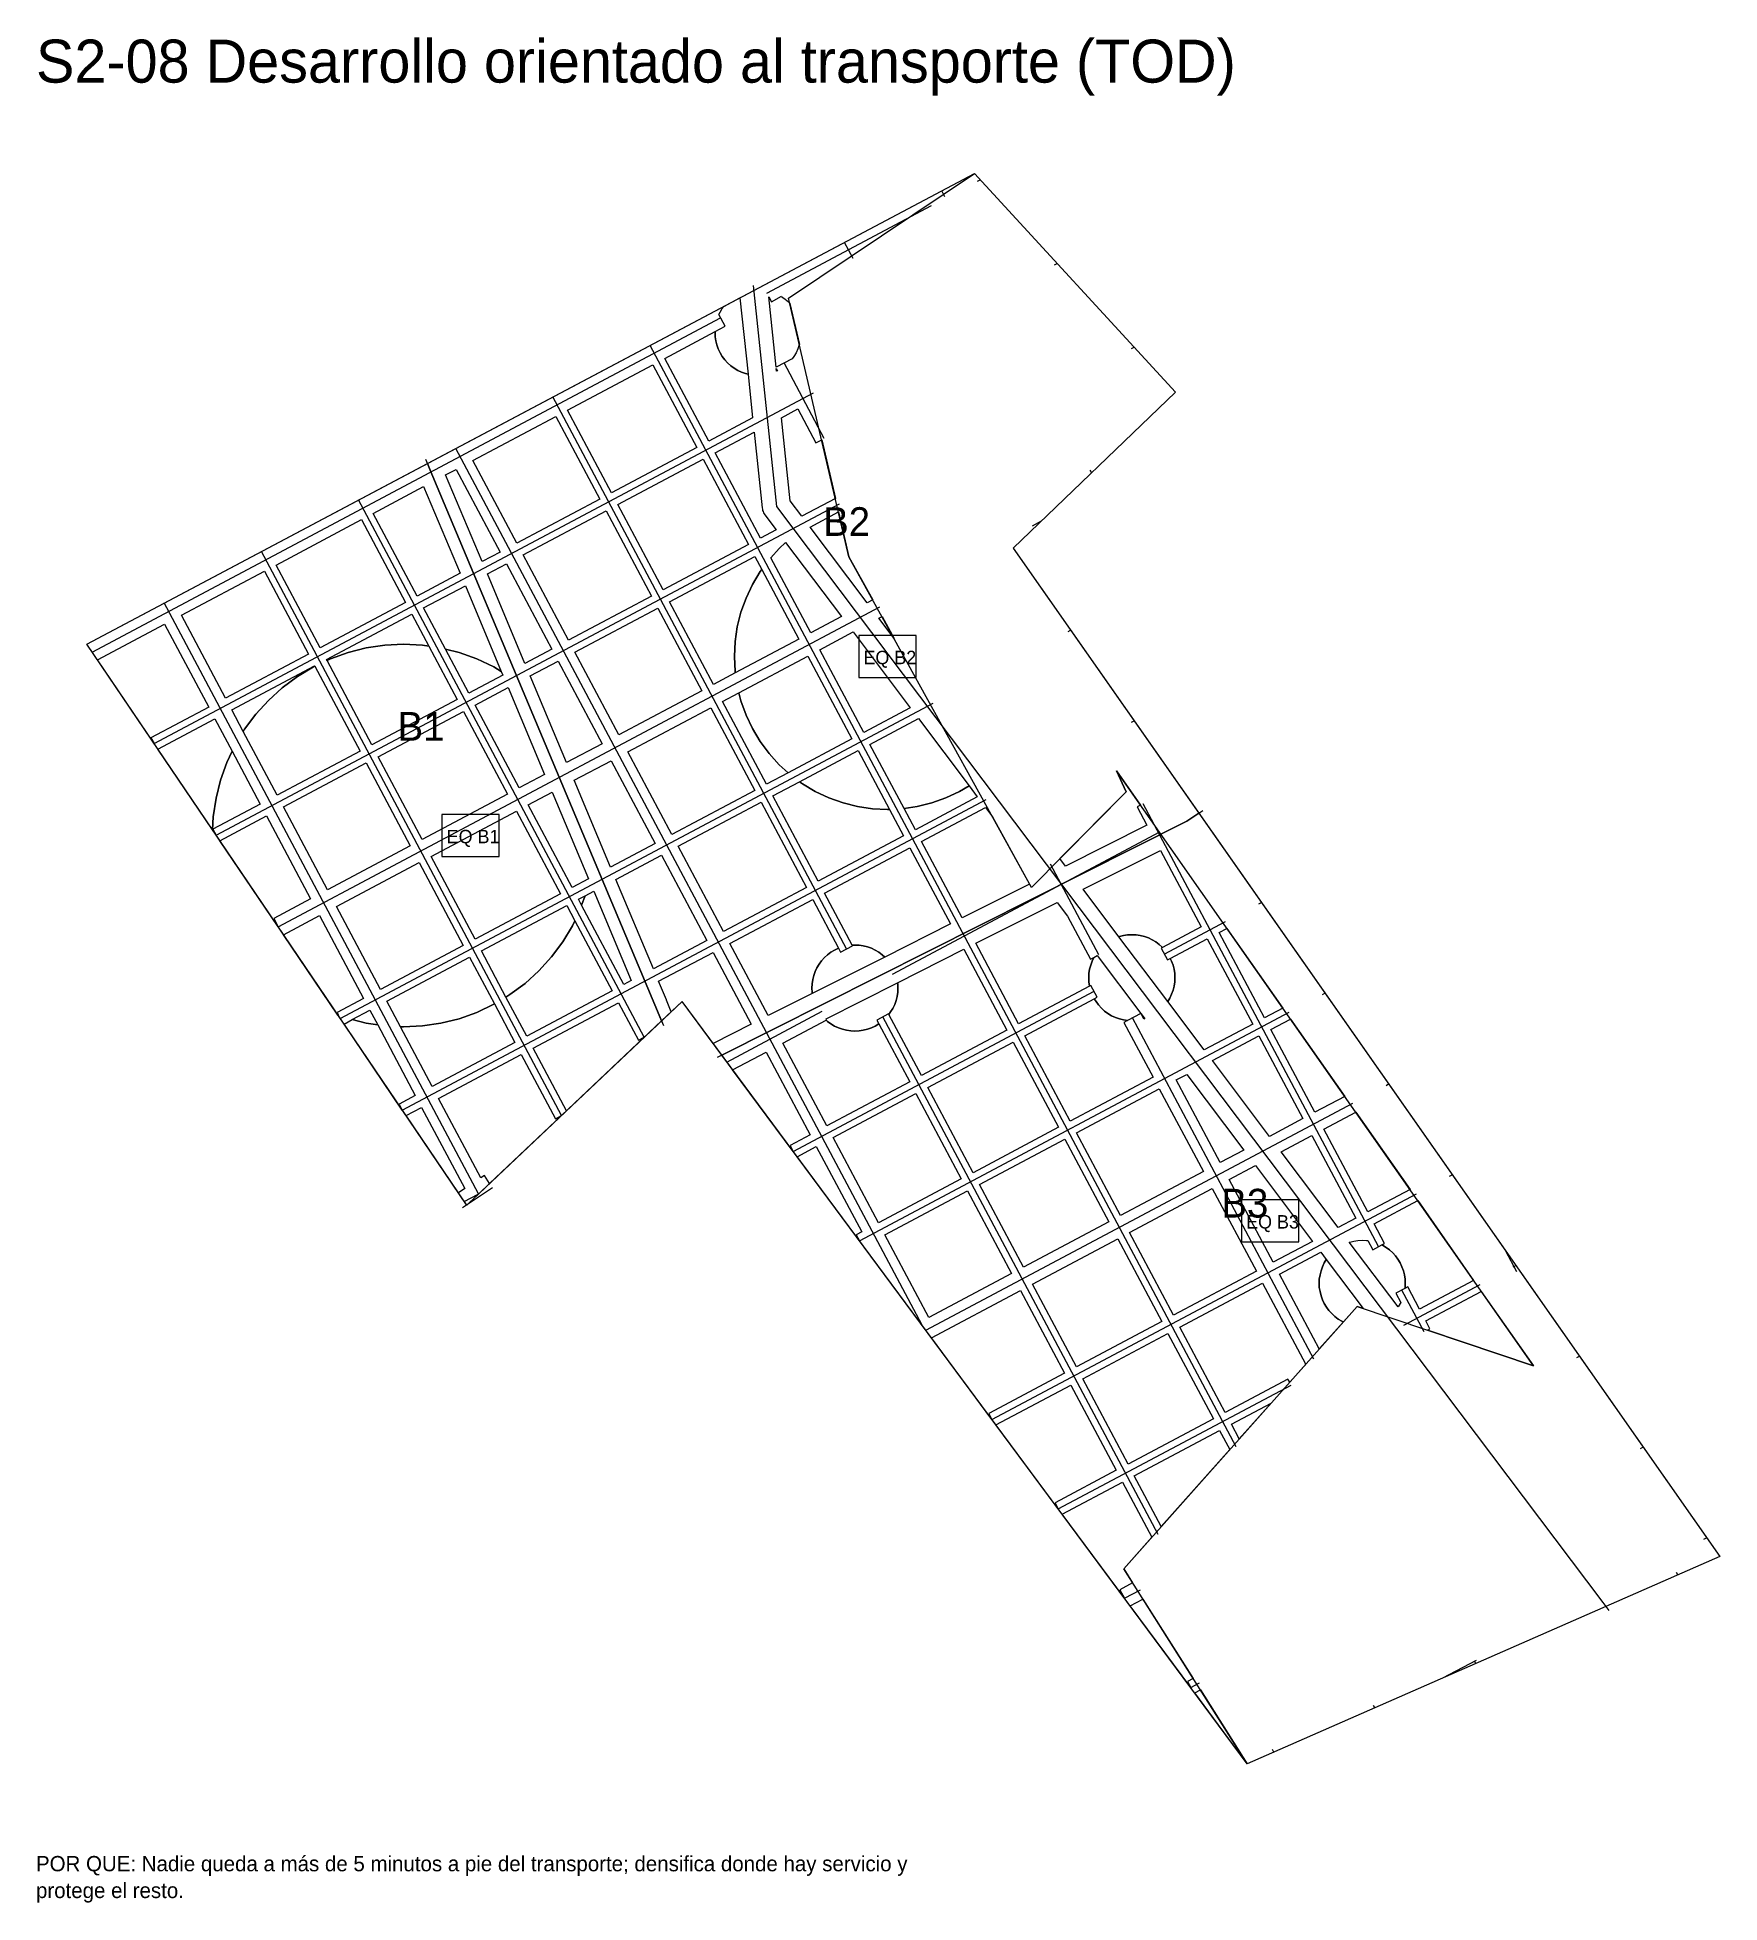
# Model space of a CAD drawing. Header units: metres. Extents: x 3873 to 16340, y -5213 to 3289.
# Drawn here: x 10581 to 12340, y -1013 to 937 of the extents above; entities that cross this region are included whole.
import ezdxf

# ---------------------------------------------------------------- set-up
doc = ezdxf.new("R2010")
doc.units = ezdxf.units.M
for name, color, linetype, lineweight, plot in [('EQUIPAMIENTO', 5, 'Continuous', 0, False), ('LIMITE-INTERVENCION', 30, 'Continuous', 0, False), ('MANZANAS-PROPUESTAS', 33, 'Continuous', 0, False), ('SECTORES', 1, 'Continuous', 0, False), ('TEXTO', 7, 'Continuous', 0, False), ('VERDE-OBLIGATORIO', 3, 'Continuous', 0, False), ('VERDE-PROPUESTO', 82, 'Continuous', 0, False), ('VIA-BOULEVARD', 30, 'Continuous', 0, False), ('VIA-PRIMARIA', 1, 'Continuous', 0, False), ('VIA-SECUNDARIA', 8, 'Continuous', 0, False), ('VIA-TERCIARIA', 9, 'Continuous', 0, False)]:
    doc.layers.add(name, color=color, linetype=linetype, lineweight=lineweight, plot=plot)

msp = doc.modelspace()

# ---------------------------------------------------------------- texts
at = {"layer": 'EQUIPAMIENTO'}
for s, p in [('EQ B2', (11445, 282)), ('EQ B1', (11009.3, 94.8)), ('EQ B3', (11845, -308))]:
    msp.add_text(s, height=14, dxfattribs=at).set_placement(p)
at = {"layer": 'SECTORES'}
for s, p in [('B2', (11402.8, 416.1)), ('B1', (10958, 202)), ('B3', (11819.1, -296.5))]:
    msp.add_text(s, height=30, dxfattribs=at).set_placement(p)
at = {"layer": 'TEXTO'}
for s, height, p in [('S2-08 Desarrollo orientado al transporte (TOD)', 45, (10580, 890)), ('POR QUE: Nadie queda a más de 5 minutos a pie del transporte; densifica donde hay servicio y', 16, (10580, -980)), ('protege el resto.', 16, (10580, -1008))]:
    msp.add_text(s, height=height, dxfattribs=at).set_placement(p)

# ---------------------------------------------------------------- linework, layer by layer
at = {"layer": 'EQUIPAMIENTO'}
for points in [[(11440, 268), (11500, 268), (11500, 312), (11440, 312), (11440, 268)], [(11004.3, 80.8), (11064.3, 80.8), (11064.3, 124.8), (11004.3, 124.8), (11004.3, 80.8)], [(11840, -322), (11900, -322), (11900, -278), (11840, -278), (11840, -322)]]:
    msp.add_lwpolyline(points, close=True, dxfattribs=at)
at = {"layer": 'LIMITE-INTERVENCION'}
msp.add_lwpolyline([(10633, 303), (11561, 795), (11771.2, 566.4), (11601.5, 403.2), (12340, -651), (11846.2, -867.6), (11255.3, -70.6), (11030.2, -283.5), (10633, 303)], close=True, dxfattribs=at)
at = {"layer": 'MANZANAS-PROPUESTAS'}
for points in [[(11329.1, 539.6), (11283.2, 515.2), (11237.2, 601.7), (11289.8, 629.7), (11289.8, 628.8), (11290, 624.4), (11290.6, 620.1), (11291.7, 615.8), (11293.2, 611.6), (11295.1, 607.6), (11297.4, 603.8), (11300, 600.3), (11303, 597), (11306.2, 594), (11309.8, 591.4), (11313.6, 589.1), (11317.6, 587.3), (11321.7, 585.8), (11324.3, 585.1), (11329.1, 539.6)], [(11135.7, 547.7), (11224.9, 595.1), (11270.9, 508.6), (11181.7, 461.2), (11135.7, 547.7)], [(11380.6, 436.7), (11368.5, 452.7), (11359.3, 539.7), (11376.3, 548.8), (11395.2, 513.4), (11401.3, 516.6), (11415.6, 455.3), (11380.6, 436.7)], [(11036.8, 495.1), (11123.3, 541.1), (11169.3, 454.6), (11082.8, 408.6), (11036.8, 495.1)], [(11289.8, 502.8), (11330.7, 524.6), (11339.1, 445.4), (11339.3, 444.1), (11339.6, 442.8), (11340, 441.5), (11340.6, 440.3), (11341.3, 439.1), (11342, 438), (11353.8, 422.4), (11337.2, 413.6), (11289.8, 502.8)], [(11188.3, 448.8), (11277.4, 496.2), (11324.9, 407), (11235.7, 359.6), (11188.3, 448.8)], [(11008.2, 479.9), (11019.1, 485.7), (11065.1, 399.2), (11046.4, 389.2), (11008.2, 479.9)], [(10932.6, 439.7), (10985.2, 467.7), (11023.3, 377), (10978.6, 353.2), (10932.6, 439.7)], [(10831.1, 385.7), (10920.2, 433.1), (10966.2, 346.6), (10877.1, 299.2), (10831.1, 385.7)], [(11089.4, 396.2), (11175.9, 442.2), (11223.3, 353.1), (11136.8, 307), (11089.4, 396.2)], [(11331.4, 394.7), (11338.6, 381.1), (11337, 378.9), (11328.9, 365.4), (11322.2, 351.2), (11316.9, 336.4), (11313.1, 321.2), (11310.8, 305.7), (11310, 290), (11310.8, 274.3), (11311, 272.8), (11288.3, 260.7), (11242.2, 347.3), (11331.4, 394.7)], [(10732.2, 333.1), (10818.7, 379.2), (10864.7, 292.6), (10778.2, 246.6), (10732.2, 333.1)], [(11051.8, 376.3), (11071.7, 386.8), (11119.1, 297.7), (11091.1, 282.8), (11051.8, 376.3)], [(10985.2, 340.8), (11028.8, 364), (11066.4, 274.5), (11058.6, 279.2), (11040.8, 287.6), (11022.4, 294.2), (11008.1, 297.8), (10985.2, 340.8)], [(10883.6, 286.8), (10972.8, 334.3), (10990.6, 300.9), (10983.9, 301.8), (10964.3, 302.8), (10944.7, 301.8), (10925.3, 299), (10906.3, 294.2), (10887.8, 287.6), (10884.2, 285.9), (10883.6, 286.8)], [(11189.4, 208.2), (11143.4, 294.7), (11229.9, 340.7), (11275.9, 254.2), (11189.4, 208.2)], [(10714.5, 323.8), (10760.5, 237.2), (10700.2, 205.1), (10703.5, 199), (10644.2, 286.4), (10714.5, 323.8)], [(10784.7, 234.3), (10871.3, 280.3), (10871.5, 279.9), (10870, 279.2), (10853.2, 269.1), (10837.4, 257.4), (10822.9, 244.2), (10809.7, 229.7), (10798, 213.9), (10796.7, 211.8), (10784.7, 234.3)], [(11125.7, 285.3), (11171.7, 198.8), (11134.7, 179.1), (11096.6, 269.8), (11125.7, 285.3)], [(11244.8, 104), (11198.8, 190.5), (11285.3, 236.5), (11331.3, 150), (11244.8, 104)], [(11314.7, 252.2), (11316.9, 243.6), (11322.2, 228.8), (11328.9, 214.6), (11337, 201.1), (11346.3, 188.5), (11356.9, 176.9), (11366.1, 168.5), (11343.7, 156.5), (11297.6, 243.1), (11314.7, 252.2)], [(10767.1, 224.9), (10785.1, 191.1), (10779.5, 179.3), (10772.9, 160.9), (10768.2, 141.8), (10765.3, 122.4), (10764.6, 108.7), (10707.4, 193.1), (10767.1, 224.9)], [(11181.1, 181.1), (11227.1, 94.6), (11180.6, 69.9), (11142.5, 160.6), (11181.1, 181.1)], [(11486.8, 102.4), (11397.6, 55), (11350.2, 144.2), (11378.2, 159.1), (11381.1, 157), (11394.6, 148.9), (11408.8, 142.2), (11423.6, 136.9), (11438.8, 133.1), (11454.3, 130.8), (11470, 130), (11472.1, 130.1), (11486.8, 102.4)], [(11731.2, 132.8), (11741.3, 113.8), (11656.3, 71), (11650.4, 78.8), (11719.7, 148.7), (11709.6, 170.5), (11734.7, 134.7), (11731.2, 132.8)], [(11298.8, 2.4), (11251.3, 91.6), (11337.9, 137.6), (11385.3, 48.4), (11298.8, 2.4)], [(11564, 143.5), (11499.2, 109), (11487.5, 131), (11501.2, 133.1), (11516.4, 136.9), (11531.2, 142.2), (11545.4, 148.9), (11555.4, 154.9), (11564, 143.5)], [(11572.6, 132.2), (11579.8, 122.5), (11618.7, 52.1), (11548.3, 16.7), (11505.8, 96.6), (11572.6, 132.2)], [(11281.1, -7), (11225.4, -36.6), (11186.1, 56.9), (11233.7, 82.2), (11281.1, -7)], [(11535.8, 10.4), (11467.2, -24.2), (11464.6, -21.8), (11461, -19.2), (11457.2, -16.9), (11453.3, -15), (11449.1, -13.5), (11444.8, -12.5), (11440.4, -11.8), (11436, -11.6), (11433.1, -11.7), (11404.2, 42.6), (11493.4, 90.1), (11535.8, 10.4)], [(11755.4, 87.3), (11797.9, 7.3), (11757.5, -14.1), (11757.3, -14), (11754.1, -11), (11750.5, -8.4), (11746.7, -6.1), (11742.8, -4.2), (11738.6, -2.7), (11734.3, -1.7), (11729.9, -1), (11725.5, -0.8), (11721.1, -1), (11716.8, -1.7), (11712.5, -2.7), (11712, -2.9), (11674.6, 46.7), (11755.4, 87.3)], [(11202.3, -48.8), (11194.6, -53), (11150.4, 30), (11153.9, 39.8), (11163, 44.6), (11202.3, -48.8)], [(11345.4, -85.4), (11305.3, -9.9), (11391.9, 36.1), (11419, -15), (11418.8, -15), (11414.8, -16.9), (11411, -19.2), (11407.5, -21.8), (11404.2, -24.8), (11401.2, -28.1), (11398.6, -31.6), (11396.3, -35.4), (11394.5, -39.4), (11393, -43.5), (11391.9, -47.8), (11391.2, -52.2), (11391, -56.6), (11391.2, -61), (11391.4, -62.3), (11345.4, -85.4)], [(11647.4, 33), (11658.3, 18.4), (11682.2, -26.5), (11685.8, -24.6), (11684, -28.6), (11682.5, -32.7), (11681.4, -37), (11680.7, -41.4), (11680.5, -45.8), (11680.7, -50.2), (11681.4, -54.6), (11681.4, -54.6), (11607.2, -94.1), (11562.4, -9.8), (11647.4, 33)], [(11182.2, -59.5), (11093, -107), (11071.2, -66), (11075.4, -63.5), (11091.2, -51.8), (11105.7, -38.6), (11118.9, -24.1), (11130.6, -8.3), (11140.7, 8.5), (11143.2, 13.8), (11182.2, -59.5)], [(11864.2, -87.6), (11816.8, 1.5), (11824.9, 5.8), (11883.3, -77.5), (11864.2, -87.6)], [(11244, -81.3), (11239, -69.1), (11239, -69), (11230.8, -49.5), (11287.7, -19.3), (11327.6, -94.4), (11287.8, -114.4), (11255.3, -70.6), (11244, -81.3)], [(11549.9, -16.1), (11594.8, -100.7), (11505.6, -148.1), (11471.6, -84.1), (11473.4, -81.6), (11475.7, -77.8), (11477.6, -73.8), (11479.1, -69.7), (11480.2, -65.4), (11480.8, -61), (11481, -56.6), (11480.8, -52.2), (11480.6, -51), (11549.9, -16.1)], [(11804.4, -5), (11851.9, -94.2), (11801.1, -121.2), (11763, -70.6), (11765.2, -67), (11767.1, -63), (11768.6, -58.9), (11769.7, -54.6), (11770.3, -50.2), (11770.5, -45.8), (11770.3, -41.4), (11769.7, -37), (11768.6, -32.7), (11767.1, -28.6), (11765.7, -25.6), (11804.4, -5)], [(10994.1, -159.5), (10960.9, -97), (10964.3, -97.2), (10983.9, -96.2), (11003.3, -93.3), (11022.4, -88.6), (11040.8, -82), (11058.6, -73.6), (11059.2, -73.2), (11080.7, -113.5), (10994.1, -159.5)], [(11099.6, -119.3), (11188.8, -71.9), (11209.7, -111.2), (11215.8, -107.9), (11134.5, -184.9), (11099.6, -119.3)], [(11717.3, -92.5), (11747.7, -149.6), (11661.1, -195.6), (11613.7, -106.4), (11686.3, -67.8), (11688.1, -70.8), (11690.7, -74.3), (11693.7, -77.6), (11697, -80.6), (11700.5, -83.2), (11704.3, -85.5), (11708.3, -87.4), (11712.5, -88.9), (11716.8, -89.9), (11720.9, -90.5), (11717.3, -92.5)], [(10910.5, -89.6), (10925.3, -93.3), (10937.2, -95.1), (10976.5, -168.9), (10959.6, -177.9), (10962.9, -184.1), (10902, -94.2), (10910.5, -89.6)], [(11493.3, -154.6), (11406.7, -200.6), (11360.7, -114.1), (11406, -90), (11407.5, -91.4), (11411, -94), (11414.8, -96.3), (11418.8, -98.2), (11423, -99.7), (11427.3, -100.7), (11431.6, -101.4), (11436, -101.6), (11440.4, -101.4), (11444.8, -100.7), (11449.1, -99.7), (11453.3, -98.2), (11457.2, -96.3), (11461, -94), (11493.3, -154.6)], [(11916.8, -186.5), (11870.8, -100), (11891.4, -89), (11948, -169.9), (11916.8, -186.5)], [(11648.8, -202.2), (11559.6, -249.6), (11512.2, -160.4), (11601.4, -113), (11648.8, -202.2)], [(11904.4, -193.1), (11869.4, -211.7), (11809.7, -132.5), (11858.4, -106.6), (11904.4, -193.1)], [(11048.7, -252.5), (11044.9, -255.1), (11000.7, -171.9), (11087.2, -125.9), (11123, -193.2), (11129.2, -189.9), (11054.2, -260.8), (11048.7, -252.5)], [(11343.1, -123.5), (11389.1, -210), (11368.2, -221.1), (11371.5, -227.3), (11308.2, -142), (11343.1, -123.5)], [(11771.9, -152.6), (11782.9, -146.8), (11842.6, -226), (11817.9, -239.1), (11771.9, -152.6)], [(11413.3, -213), (11499.8, -167), (11547.2, -256.2), (11460.7, -302.2), (11413.3, -213)], [(11667.7, -208), (11754.2, -162), (11800.3, -248.5), (11713.7, -294.5), (11667.7, -208)], [(10983, -181.3), (11028.2, -266.2), (11021.5, -270.7), (10966.8, -189.9), (10983, -181.3)], [(11972.2, -290.7), (11926.2, -204.2), (11959.6, -186.4), (12016.3, -267.3), (11972.2, -290.7)], [(11959.8, -297.3), (11941.3, -307.1), (11881.6, -227.9), (11913.8, -210.8), (11959.8, -297.3)], [(11395.6, -222.4), (11443.1, -311.6), (11437.5, -314.6), (11440.7, -320.7), (11375.7, -233), (11395.6, -222.4)], [(11701.4, -301.1), (11612.2, -348.5), (11566.2, -262), (11655.4, -214.6), (11701.4, -301.1)], [(11827.3, -256.8), (11854.8, -242.2), (11914.5, -321.4), (11873.3, -343.3), (11827.3, -256.8)], [(11467.3, -314.5), (11553.8, -268.5), (11599.8, -355.1), (11513.3, -401.1), (11467.3, -314.5)], [(11723.1, -312.2), (11809.6, -266.2), (11855.7, -352.7), (11769.1, -398.7), (11723.1, -312.2)], [(12026.2, -392.3), (12013.9, -369.1), (12011, -370.6), (12011.1, -369.6), (12011.3, -365.2), (12011.1, -360.8), (12010.5, -356.4), (12009.4, -352.1), (12007.9, -348), (12006, -344), (12003.7, -340.2), (12001.1, -336.6), (11998.2, -333.4), (11994.9, -330.4), (11991.3, -327.8), (11987.5, -325.5), (11986.8, -325.2), (11989.7, -323.6), (11978.8, -303.1), (12024.4, -278.8), (12082.7, -362.2), (12026.2, -392.3)], [(11756.8, -405.3), (11667.6, -452.7), (11621.6, -366.2), (11710.8, -318.7), (11756.8, -405.3)], [(11879.9, -355.7), (11923.1, -332.7), (11928.8, -340.4), (11926.6, -344), (11924.8, -348), (11923.3, -352.1), (11922.2, -356.4), (11921.5, -360.8), (11921.3, -365.2), (11921.5, -369.6), (11922.2, -374), (11923.3, -378.3), (11924.8, -382.4), (11926.6, -386.4), (11928.9, -390.2), (11931.5, -393.7), (11934.5, -397), (11937.8, -400), (11941.3, -402.6), (11945.1, -404.9), (11946.6, -405.6), (11921.5, -433.9), (11879.9, -355.7)], [(11888.7, -465.4), (11823.1, -500.2), (11775.7, -411.1), (11862.2, -365), (11907.1, -449.3), (11908.3, -448.7), (11890.5, -468.7), (11888.7, -465.4)], [(11609.2, -372.7), (11655.2, -459.3), (11576, -501.4), (11579.3, -507.6), (11516, -422.3), (11609.2, -372.7)], [(12037.1, -412.8), (12032.8, -404.6), (12090.8, -373.7), (12145.3, -451.5), (12034.6, -414.2), (12037.1, -412.8)], [(11810.8, -506.8), (11721.6, -554.2), (11674.2, -465), (11763.3, -417.6), (11810.8, -506.8)], [(11661.8, -471.6), (11709.2, -560.8), (11645.2, -594.8), (11648.5, -601), (11583.5, -513.3), (11661.8, -471.6)], [(11829.7, -512.6), (11871, -490.6), (11837.8, -527.9), (11829.7, -512.6)], [(11728.1, -566.6), (11817.3, -519.2), (11827.9, -539.1), (11756.3, -619.6), (11728.1, -566.6)], [(11713.1, -685.6), (11717.8, -694.4), (11652.7, -606.7), (11715.8, -573.2), (11746.4, -630.7), (11717, -663.8), (11726.3, -678.5), (11713.1, -685.6)], [(11783.8, -781.6), (11787.1, -787.8), (11723.8, -702.5), (11737.1, -695.5), (11789.7, -778.5), (11783.8, -781.6)], [(11791.3, -793.5), (11797.2, -790.3), (11846.2, -867.6), (11791.3, -793.5)]]:
    msp.add_lwpolyline(points, close=True, dxfattribs=at)
at = {"layer": 'SECTORES'}
for points in [[(10989.1, 491.8), (11561, 795), (11771.2, 566.4), (11601.5, 403.2), (11795.5, 126.3), (11783, 118), (11296.9, -126.6), (11255.3, -70.6), (11233.9, -90.8), (11227, -74), (10992, 485), (10989.1, 491.8)], [(11030.2, -283.5), (11030, -283.1), (10633, 303), (10989.1, 491.8), (10992, 485), (11227, -74), (11233.9, -90.8), (11032.1, -281.7), (11030.2, -283.5)], [(11795.5, 126.3), (12340, -651), (11846.2, -867.6), (11296.9, -126.6), (11783, 118), (11795.5, 126.3)]]:
    msp.add_lwpolyline(points, close=True, dxfattribs=at)
at = {"layer": 'VERDE-OBLIGATORIO'}
msp.add_lwpolyline([(12145.3, -451.5), (11709.6, 170.5), (11719.7, 148.7), (11620.6, 48.7), (11429.8, 394.3), (11366.7, 664.7), (11561, 795), (11771.2, 566.4), (11601.5, 403.2), (12340, -651), (11846.2, -867.6), (11717, -663.8), (11961, -389.4), (12145.3, -451.5)], close=True, dxfattribs=at)
at = {"layer": 'VERDE-PROPUESTO'}
for points in [[(11317.6, 587.3), (11313.6, 589.1), (11309.8, 591.4), (11306.2, 594), (11303, 597), (11300, 600.3), (11297.4, 603.8), (11295.1, 607.6), (11293.2, 611.6), (11291.7, 615.8), (11290.6, 620.1), (11290, 624.4), (11289.8, 628.8), (11289.8, 629.7), (11300.4, 635.3), (11293.9, 647.5), (11295.1, 650), (11297.4, 653.8), (11299.1, 656.1), (11315.9, 665), (11324.3, 585.1), (11321.7, 585.8), (11317.6, 587.3)], [(11377.8, 615.8), (11376.3, 611.6), (11374.5, 607.6), (11372.2, 603.8), (11370.4, 601.4), (11353.7, 592.5), (11345.9, 666.1), (11348.7, 660.9), (11359.2, 666.6), (11359.8, 666.2), (11363.3, 663.6), (11366.6, 660.7), (11368, 659.1), (11378, 616.4), (11377.8, 615.8)], [(11353.8, 591.1), (11355.1, 588.7), (11354.1, 588.3), (11353.8, 591.1)], [(11448.8, 346.1), (11389.1, 425.4), (11418.9, 441.2), (11429.8, 394.3), (11454.7, 349.2), (11448.8, 346.1)], [(11363.6, 409.3), (11422, 331.9), (11389.8, 314.7), (11348, 393.3), (11356.9, 403.1), (11363.6, 409.3)], [(11310, 290), (11310.8, 305.7), (11313.1, 321.2), (11316.9, 336.4), (11322.2, 351.2), (11328.9, 365.4), (11337, 378.9), (11338.6, 381.1), (11377.4, 308.2), (11311, 272.8), (11310.8, 274.3), (11310, 290)], [(11461, 330), (11464.4, 331.7), (11477.1, 308.7), (11461, 330)], [(11434.2, 315.7), (11493.9, 236.5), (11445.2, 210.5), (11399.2, 297.1), (11434.2, 315.7)], [(10906.3, 294.2), (10925.3, 299), (10944.7, 301.8), (10964.3, 302.8), (10983.9, 301.8), (10990.6, 300.9), (11020.2, 245.1), (10931.1, 197.7), (10884.2, 285.9), (10887.8, 287.6), (10906.3, 294.2)], [(11040.8, 287.6), (11058.6, 279.2), (11066.4, 274.5), (11068.1, 270.5), (11032.6, 251.6), (11008.1, 297.8), (11022.4, 294.2), (11040.8, 287.6)], [(10809.7, 229.7), (10822.9, 244.2), (10837.4, 257.4), (10853.2, 269.1), (10870, 279.2), (10871.5, 279.9), (10918.7, 191.1), (10832.2, 145.1), (10796.7, 211.8), (10798, 213.9), (10809.7, 229.7)], [(11346.3, 188.5), (11337, 201.1), (11328.9, 214.6), (11322.2, 228.8), (11316.9, 243.6), (11314.7, 252.2), (11386.8, 290.5), (11432.8, 204), (11366.1, 168.5), (11356.9, 176.9), (11346.3, 188.5)], [(11111.7, 166.8), (11085.2, 152.8), (11039.2, 239.3), (11073.5, 257.6), (11111.7, 166.8)], [(11072.8, 146.2), (10983.6, 98.8), (10937.6, 185.3), (11026.8, 232.7), (11072.8, 146.2)], [(11531.2, 142.2), (11516.4, 136.9), (11501.2, 133.1), (11487.5, 131), (11451.8, 198.2), (11502.5, 225.1), (11555.4, 154.9), (11545.4, 148.9), (11531.2, 142.2)], [(10765.3, 122.4), (10768.2, 141.8), (10772.9, 160.9), (10779.5, 179.3), (10785.1, 191.1), (10814.5, 135.7), (10765, 109.4), (10768.3, 103.2), (10764.6, 108.7), (10765.3, 122.4)], [(10884.7, 46.2), (10838.7, 132.7), (10925.3, 178.7), (10971.3, 92.2), (10884.7, 46.2)], [(11454.3, 130.8), (11438.8, 133.1), (11423.6, 136.9), (11408.8, 142.2), (11394.6, 148.9), (11381.1, 157), (11378.2, 159.1), (11439.4, 191.6), (11472.1, 130.1), (11470, 130), (11454.3, 130.8)], [(11157.6, 57.6), (11140.6, 48.6), (11094.6, 135.1), (11119.4, 148.3), (11157.6, 57.6)], [(10821.1, 123.3), (10867.1, 36.8), (10828.5, 16.3), (10833.2, 7.4), (10772.3, 97.4), (10821.1, 123.3)], [(11128.2, 42), (11039, -5.4), (10993, 81.1), (11082.2, 128.5), (11128.2, 42)], [(10940.1, -58), (10894.1, 28.5), (10980.7, 74.5), (11026.7, -12), (10940.1, -58)], [(11147.1, 36.2), (11153.9, 39.8), (11150.4, 30), (11147.1, 36.2)], [(11105.7, -38.6), (11091.2, -51.8), (11075.4, -63.5), (11071.2, -66), (11045.6, -17.8), (11134.8, 29.6), (11143.2, 13.8), (11140.7, 8.5), (11130.6, -8.3), (11118.9, -24.1), (11105.7, -38.6)], [(10838.8, -0.9), (10876.5, 19.1), (10922.5, -67.4), (10894.7, -82.1), (10896.2, -85), (10895.6, -84.8), (10838.8, -0.9)], [(11391, -56.6), (11391.2, -52.2), (11391.9, -47.8), (11393, -43.5), (11394.5, -39.4), (11396.3, -35.4), (11398.6, -31.6), (11401.2, -28.1), (11404.2, -24.8), (11407.5, -21.8), (11411, -19.2), (11414.8, -16.9), (11418.8, -15), (11419, -15), (11421.1, -18.9), (11433.4, -12.3), (11433.1, -11.7), (11436, -11.6), (11440.4, -11.8), (11444.8, -12.5), (11449.1, -13.5), (11453.3, -15), (11457.2, -16.9), (11461, -19.2), (11464.6, -21.8), (11467.2, -24.2), (11391.4, -62.3), (11391.2, -61), (11391, -56.6)], [(11712, -2.9), (11712.5, -2.7), (11716.8, -1.7), (11721.1, -1), (11725.5, -0.8), (11729.9, -1), (11734.3, -1.7), (11738.6, -2.7), (11742.8, -4.2), (11746.7, -6.1), (11750.5, -8.4), (11754.1, -11), (11757.3, -14), (11757.5, -14.1), (11756.1, -14.9), (11762.7, -27.2), (11765.7, -25.6), (11767.1, -28.6), (11768.6, -32.7), (11769.7, -37), (11770.3, -41.4), (11770.5, -45.8), (11770.3, -50.2), (11769.7, -54.6), (11768.6, -58.9), (11767.1, -63), (11765.2, -67), (11763, -70.6), (11712, -2.9)], [(11040.8, -82), (11022.4, -88.6), (11003.3, -93.3), (10983.9, -96.2), (10964.3, -97.2), (10960.9, -97), (10946.7, -70.4), (11033.2, -24.4), (11059.2, -73.2), (11058.6, -73.6), (11040.8, -82)], [(11712.5, -88.9), (11708.3, -87.4), (11704.3, -85.5), (11700.5, -83.2), (11697, -80.6), (11693.7, -77.6), (11690.7, -74.3), (11688.1, -70.8), (11686.3, -67.8), (11689.4, -66.2), (11682.8, -53.9), (11681.4, -54.6), (11681.4, -54.6), (11680.7, -50.2), (11680.5, -45.8), (11680.7, -41.4), (11681.4, -37), (11682.5, -32.7), (11684, -28.6), (11685.8, -24.6), (11689.4, -22.7), (11734.9, -83.1), (11720.9, -90.5), (11716.8, -89.9), (11712.5, -88.9)], [(11473.4, -81.6), (11471.6, -84.1), (11471.3, -83.6), (11459, -90.1), (11461, -94), (11457.2, -96.3), (11453.3, -98.2), (11449.1, -99.7), (11444.8, -100.7), (11440.4, -101.4), (11436, -101.6), (11431.6, -101.4), (11427.3, -100.7), (11423, -99.7), (11418.8, -98.2), (11414.8, -96.3), (11411, -94), (11407.5, -91.4), (11406, -90), (11406.5, -89.8), (11405.9, -88.6), (11480.6, -51), (11480.8, -52.2), (11481, -56.6), (11480.8, -61), (11480.2, -65.4), (11479.1, -69.7), (11477.6, -73.8), (11475.7, -77.8), (11473.4, -81.6)], [(10910.5, -89.6), (10929.1, -79.7), (10937.2, -95.1), (10925.3, -93.3), (10910.5, -89.6)], [(11738.1, -89), (11735.2, -83.5), (11739.1, -88.7), (11738.6, -88.9), (11738.1, -89)], [(11957.6, -321.1), (11961.9, -320.4), (11966.3, -320.2), (11970.7, -320.4), (11972.3, -320.6), (11977.3, -330.2), (11986.8, -325.2), (11987.5, -325.5), (11991.3, -327.8), (11994.9, -330.4), (11998.2, -333.4), (12001.1, -336.6), (12003.7, -340.2), (12006, -344), (12007.9, -348), (12009.4, -352.1), (12010.5, -356.4), (12011.1, -360.8), (12011.3, -365.2), (12011.1, -369.6), (12011, -370.6), (12001.5, -375.6), (12006.6, -385.2), (12006, -386.4), (12003.8, -390), (11952.8, -322.3), (11953.3, -322.1), (11957.6, -321.1)], [(11945.1, -404.9), (11941.3, -402.6), (11937.8, -400), (11934.5, -397), (11931.5, -393.7), (11928.9, -390.2), (11926.6, -386.4), (11924.8, -382.4), (11923.3, -378.3), (11922.2, -374), (11921.5, -369.6), (11921.3, -365.2), (11921.5, -360.8), (11922.2, -356.4), (11923.3, -352.1), (11924.8, -348), (11926.6, -344), (11928.8, -340.4), (11967.4, -391.6), (11961, -389.4), (11946.6, -405.6), (11945.1, -404.9)]]:
    msp.add_lwpolyline(points, close=True, dxfattribs=at)
at = {"layer": 'VIA-BOULEVARD'}
msp.add_lwpolyline([(10987.1, 496.4), (10992, 485), (11227, -74), (11235.9, -95.8)], dxfattribs=at)
at = {"layer": 'VIA-PRIMARIA'}
for points in [[(11329.6, 678), (11354, 447), (12218, -699), (12224.1, -707.3)], [(11292.3, -128.9), (11783, 118), (11799.7, 129)], [(11025.8, -285.9), (11057.1, -265)]]:
    msp.add_lwpolyline(points, dxfattribs=at)
at = {"layer": 'VIA-SECUNDARIA'}
for points in [[(11564.3, 786.9), (11567.1, 788.4)], [(11344, 669.8), (11516.2, 761.4)], [(10638.6, 294.7), (11295.7, 644.1)], [(11404, 518), (11362.1, 596.9)], [(11506.2, -409), (11018.8, 507.6)], [(11621.5, 426.6), (11631.2, 431.8)], [(11042.5, -271.8), (10714, 346)], [(10833.2, 7.4), (11462.2, 341.9)], [(11475.3, -41.9), (11754.6, 106.7)], [(11691.1, -21.8), (11640.6, 73.1)], [(11302.2, -133.9), (11401.8, -80.9)], [(11915.9, -444.7), (11726.1, -87.8)], [(11991.2, -158.3), (11993.9, -156.9)], [(11510, -414.2), (11956.5, -176.8)], [(11027.7, -279.8), (11042.2, -272.2)], [(12190.6, -443), (12193.3, -441.6)], [(11717.8, -694.4), (11734.4, -685.6)], [(12085.1, -762.8), (12083.6, -760.2)]]:
    msp.add_lwpolyline(points, dxfattribs=at)
at = {"layer": 'VIA-TERCIARIA'}
for points in [[(11530.2, 770.7), (11526.9, 776.9)], [(11434.1, 706.3), (11425.3, 723)], [(11644.8, 699.5), (11647.5, 700.9)], [(11834.4, -536.3), (11222, 615.3)], [(11725.2, 612), (11727.9, 613.4)], [(10703.5, 199), (11392.9, 565.6)], [(11427.2, -15.6), (11120.4, 561.4)], [(11683.6, 482.1), (11682.1, 484.9)], [(10768.3, 103.2), (11420, 449.7)], [(11215.8, -107.9), (10917.2, 453.7)], [(11129.2, -189.9), (10815.6, 399.8)], [(11658.8, 316.2), (11661.5, 317.6)], [(10898, -88.3), (11517.8, 241.2)], [(11725.3, 221.3), (11727.9, 222.7)], [(10962.9, -184.1), (11573.3, 140.5)], [(11983.5, -326.9), (11737.3, 136.1)], [(11858.2, 31.5), (11860.9, 32.9)], [(11759.4, -21.1), (11823.5, 13)], [(11371.5, -227.3), (11686.1, -60)], [(11924.7, -63.4), (11927.4, -62)], [(11440.7, -320.7), (11890, -81.9)], [(11752.9, -628), (11465.1, -86.8)], [(12057.7, -253.2), (12060.3, -251.8)], [(11579.3, -507.6), (12023, -271.6)], [(12127.8, -353.4), (12116.3, -331.7)], [(12124.1, -348.1), (12126.8, -346.7)], [(12009.7, -409), (12089.5, -366.5)], [(12031, -416.1), (12007.7, -372.3)], [(11648.5, -601), (11892, -471.6)], [(12257.1, -537.9), (12259.8, -536.5)], [(12323.6, -632.8), (12326.3, -631.4)], [(12296.3, -670.2), (12294.9, -667.5)], [(12050.6, -777.9), (12085.8, -759.2)], [(11787.1, -787.8), (11796.1, -783)], [(11979.4, -809.2), (11978, -806.5)], [(11873.8, -855.5), (11872.4, -852.8)]]:
    msp.add_lwpolyline(points, dxfattribs=at)

msp.set_redraw_order([(e.dxf.handle, doc.entitydb.next_handle()) for e in msp.query("TEXT MTEXT ATTDEF DIMENSION ARC_DIMENSION")])  # texts and dimensions are drawn at this point

doc.saveas('drawing.dxf')
